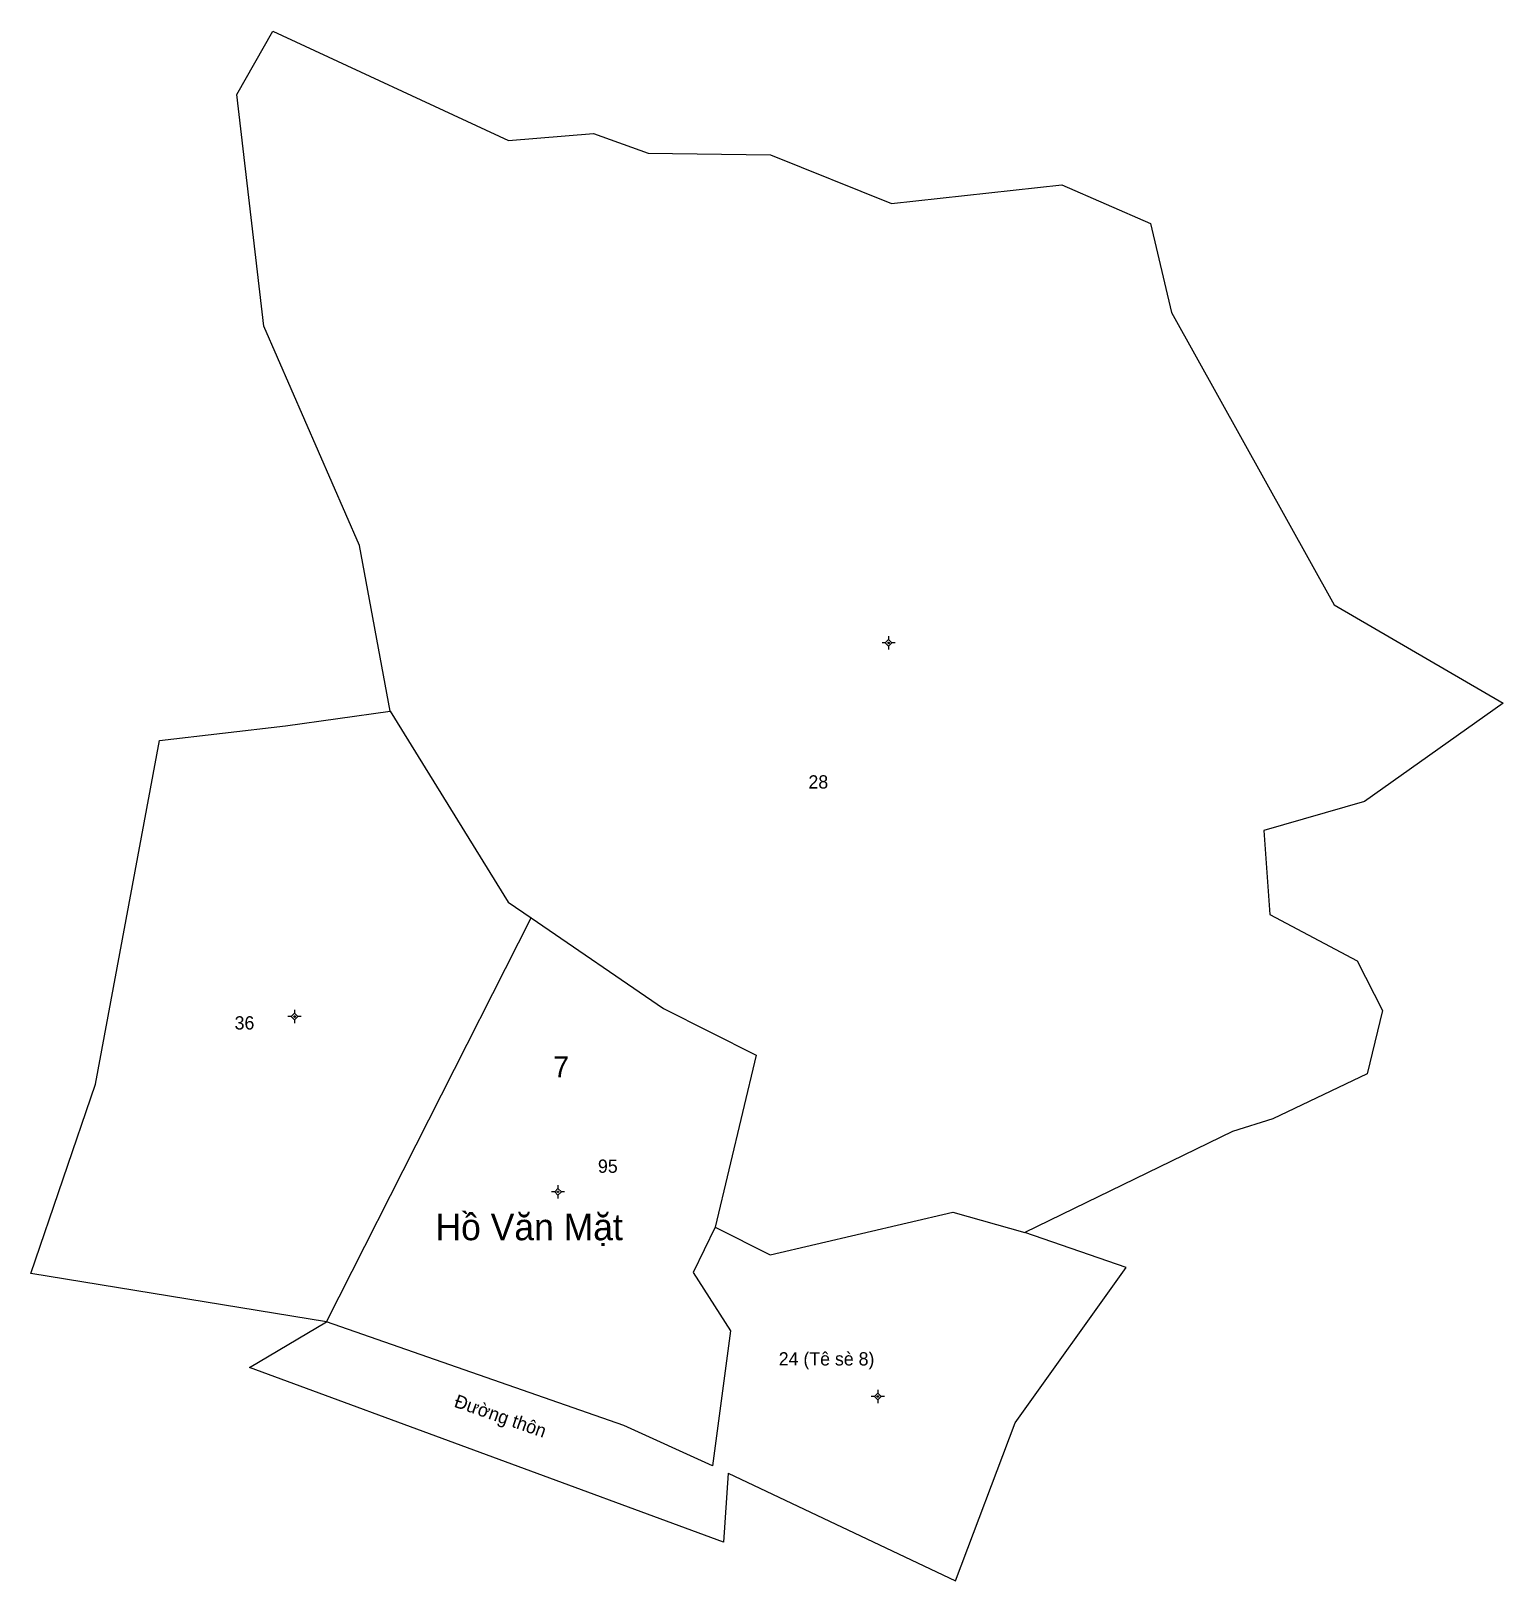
# Model space of a CAD drawing. Extents: x 549296 to 555555, y 1816545 to 1819816.
# Drawn here: x 550825.2 to 551102.6, y 1819523.9 to 1819815.9 of the extents above; entities that cross this region are included whole.
import ezdxf

# ---------------------------------------------------------------- set-up
doc = ezdxf.new("R2010")
doc.units = 0
for name, color, linetype in [('Level 10', 7, 'Continuous'), ('Level 11', 7, 'Continuous'), ('Level 12', 7, 'Continuous'), ('Level 14', 7, 'Continuous'), ('Level 20', 7, 'Continuous'), ('Level 22', 7, 'Continuous')]:
    doc.layers.add(name, color=color, linetype=linetype)

msp = doc.modelspace()

# ---------------------------------------------------------------- texts
at = {"layer": 'Level 11'}
msp.add_text('Hồ Văn Mặt', height=5, dxfattribs=at).set_placement((550901.42, 1819588.09))
msp.add_text('Đường thôn', height=2.5, rotation=340.8326, dxfattribs=at).set_placement((550904.76, 1819556.75))
at = {"layer": 'Level 12'}
msp.add_text('7', height=4, dxfattribs=at).set_placement((550923.62, 1819618.76))
at = {"layer": 'Level 14'}
for s, p in [('28', (550971.71, 1819673.19)), ('36', (550863.57, 1819627.79)), ('95', (550932.04, 1819600.79)), ('24 (Tê sè 8)', (550966.11, 1819564.49))]:
    msp.add_text(s, height=2.5, dxfattribs=at).set_placement(p)

# ---------------------------------------------------------------- linework, layer by layer
at = {"layer": 'Level 10'}
msp.add_lwpolyline([(550954.15, 1819590.58), (550950, 1819582), (550957, 1819571), (550953.61, 1819545.57), (550936.92, 1819553.21), (550880.87, 1819572.69), (550919.44, 1819648.82)], dxfattribs=at)
at = {"layer": 'Level 11'}
for p, q in [((550986.19, 1819700.62), (550985.57, 1819700.62)), ((550986.82, 1819701.25), (550986.19, 1819700.62)), ((550986.19, 1819700.62), (550986.82, 1819700)), ((550986.82, 1819701.87), (550986.82, 1819701.25)), ((550987.44, 1819700.62), (550986.82, 1819701.25)), ((550986.82, 1819700), (550987.44, 1819700.62)), ((550986.82, 1819700), (550986.82, 1819699.37)), ((550988.07, 1819700.62), (550987.44, 1819700.62)), ((550874.24, 1819630.23), (550873.62, 1819630.23)), ((550874.87, 1819630.85), (550874.24, 1819630.23)), ((550874.24, 1819630.23), (550874.87, 1819629.6)), ((550874.87, 1819631.48), (550874.87, 1819630.85)), ((550875.49, 1819630.23), (550874.87, 1819630.85)), ((550874.87, 1819629.6), (550875.49, 1819630.23)), ((550874.87, 1819629.6), (550874.87, 1819628.98)), ((550876.12, 1819630.23), (550875.49, 1819630.23)), ((550923.89, 1819597.2), (550923.26, 1819597.2)), ((550924.51, 1819597.82), (550923.89, 1819597.2)), ((550923.89, 1819597.2), (550924.51, 1819596.57)), ((550924.51, 1819598.45), (550924.51, 1819597.82)), ((550925.14, 1819597.2), (550924.51, 1819597.82)), ((550924.51, 1819596.57), (550925.14, 1819597.2)), ((550925.76, 1819597.2), (550925.14, 1819597.2)), ((550924.51, 1819596.57), (550924.51, 1819595.95)), ((550984.77, 1819559.27), (550984.15, 1819558.64)), ((550984.77, 1819559.89), (550984.77, 1819559.27)), ((550985.4, 1819558.64), (550984.77, 1819559.27)), ((550984.15, 1819558.64), (550983.52, 1819558.64)), ((550984.15, 1819558.64), (550984.77, 1819558.02)), ((550984.77, 1819558.02), (550985.4, 1819558.64)), ((550984.77, 1819558.02), (550984.77, 1819557.39)), ((550986.02, 1819558.64), (550985.4, 1819558.64))]:
    msp.add_line(p, q, dxfattribs=at)
for centre in [(550986.82, 1819700.62), (550874.87, 1819630.23), (550924.51, 1819597.2), (550984.77, 1819558.64)]:
    msp.add_circle(centre, 0.15, dxfattribs=at)
at = {"layer": 'Level 20'}
for points in [[(550892.91, 1819687.77), (550887.08, 1819718.96), (550869.08, 1819760.31), (550864.01, 1819803.92), (550870.77, 1819815.91), (550915.21, 1819795.3), (550931.2, 1819796.63), (550941.48, 1819792.91), (550964.56, 1819792.6), (550987.37, 1819783.4), (551019.45, 1819786.92), (551036.16, 1819779.63), (551040.1, 1819762.87), (551070.76, 1819707.81), (551102.59, 1819689.3), (551076.46, 1819670.75), (551057.55, 1819665.27), (551058.65, 1819649.48), (551075.12, 1819640.7), (551079.86, 1819631.38), (551077.02, 1819619.42), (551059.22, 1819610.99), (551051.61, 1819608.56), (551012.5, 1819589.55)], [(550880.87, 1819572.69), (550825.2, 1819581.81), (550837.35, 1819617.5), (550849.39, 1819682.27), (550873.17, 1819685.03), (550892.91, 1819687.77)], [(550892.91, 1819687.77), (550915.11, 1819651.79), (550919.44, 1819648.82), (550944.41, 1819631.72), (550961.87, 1819622.96), (550954.15, 1819590.58), (550964.49, 1819585.33), (550998.91, 1819593.4), (551012.5, 1819589.55)], [(550956.56, 1819544.22), (550999.44, 1819523.89), (551010.65, 1819553.7), (551031.58, 1819582.96), (551012.5, 1819589.55)]]:
    msp.add_lwpolyline(points, dxfattribs=at)
at = {"layer": 'Level 22'}
msp.add_lwpolyline([(550956.56, 1819544.22), (550955.67, 1819531.2), (550866.4, 1819564.11), (550880.87, 1819572.69)], dxfattribs=at)

msp.set_redraw_order([(e.dxf.handle, doc.entitydb.next_handle()) for e in msp.query("TEXT MTEXT ATTDEF DIMENSION ARC_DIMENSION")])  # texts and dimensions are drawn at this point

doc.saveas('drawing.dxf')
